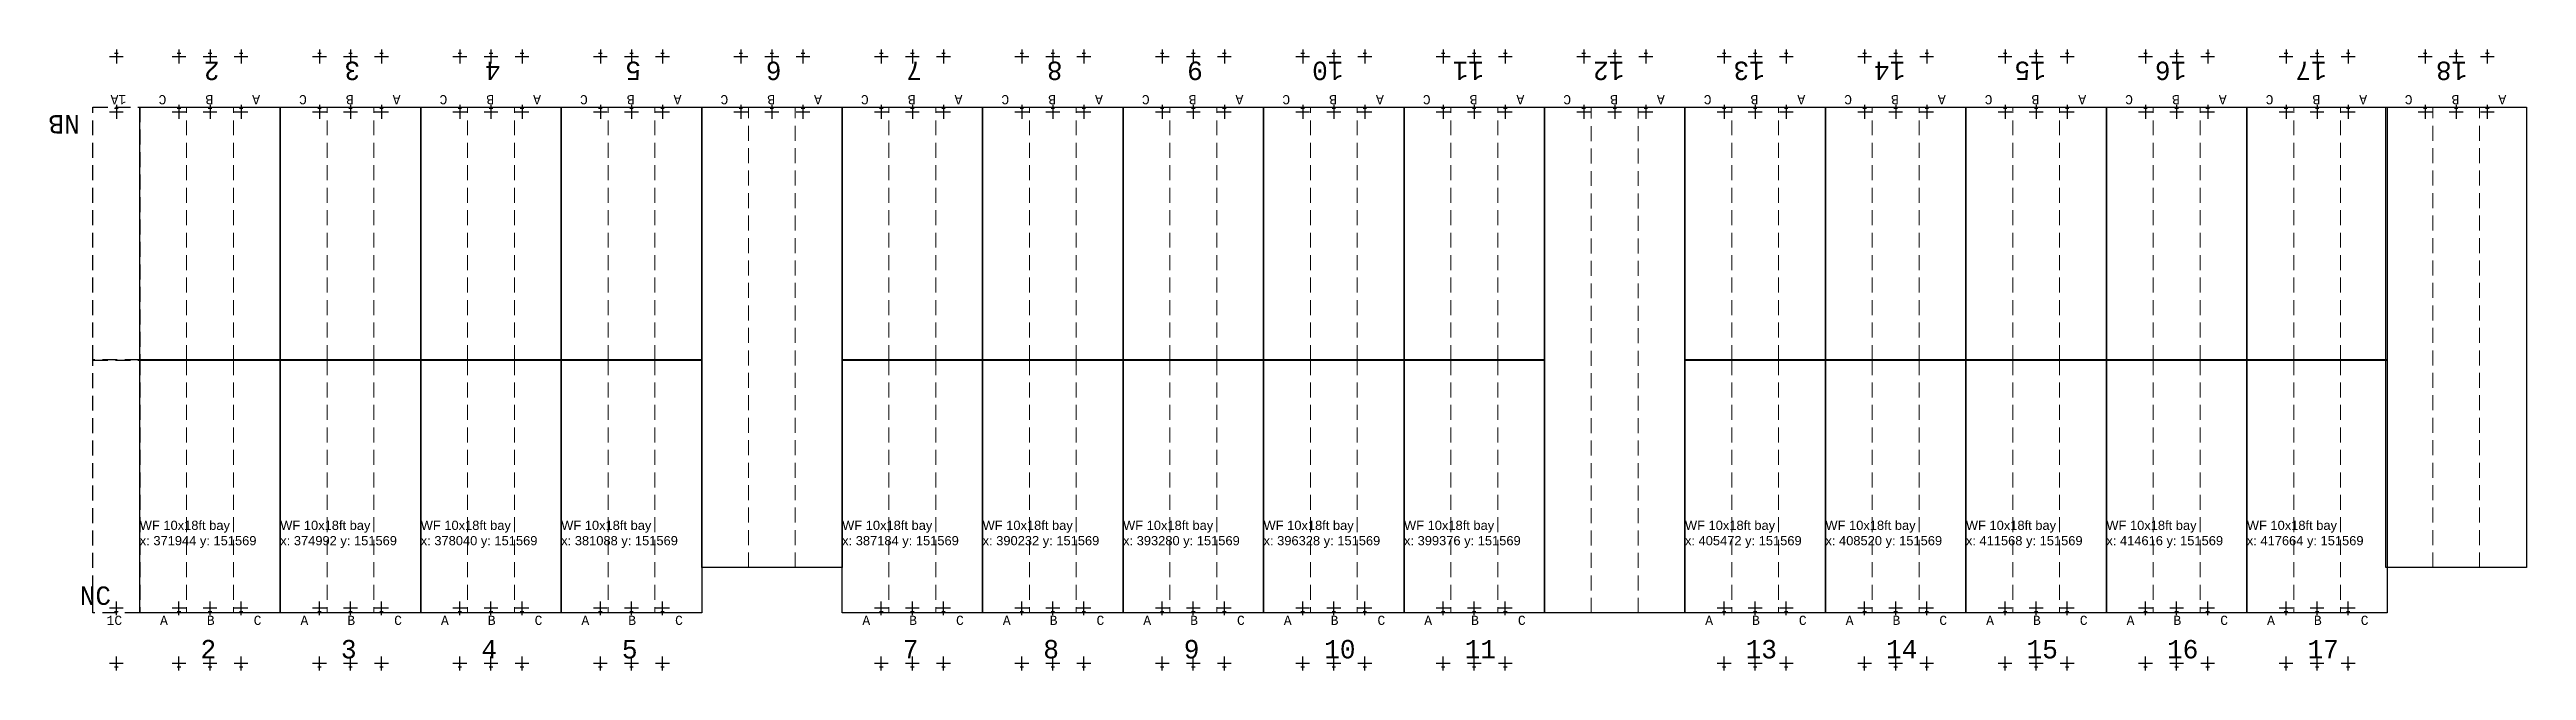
# Model space of a CAD drawing. Header units: millimetres. Extents: x 308165 to 657535, y 5096 to 173229.
# Drawn here: x 369986 to 423731, y 150319 to 163792 of the extents above; entities that cross this region are included whole.
import ezdxf

# ---------------------------------------------------------------- set-up
doc = ezdxf.new("R2010")
doc.units = ezdxf.units.MM
doc.linetypes.add('DASHED', pattern=[0.75, 0.5, -0.25])
for name, color, linetype in [('Bin location transponder', 250, 'Continuous'), ('WF exist equipment', 6, 'Continuous'), ('WF_numbers', 6, 'Continuous')]:
    doc.layers.add(name, color=color, linetype=linetype)
for name, color, linetype, lineweight in [('WF buffer', 1, 'DASHED', 30), ('WF transponder', 3, 'Continuous', 30), ('WF_bay', 5, 'Continuous', 30), ('WF_sketch_stock_areas', 30, 'Continuous', 30)]:
    doc.layers.add(name, color=color, linetype=linetype, lineweight=lineweight)
doc.styles.get("Standard").update_dxf_attribs({"font": 'arial.ttf'})
doc.styles.add('WF_txt', font='consola.ttf')

msp = doc.modelspace()

# ---------------------------------------------------------------- texts
at = {"char_height": 200, "attachment_point": 1}
for s, insert in [('WF 10x18ft bay\\Px: 371944 y: 151569', (371944, 153569)), ('WF 10x18ft bay\\Px: 374992 y: 151569', (374992, 153569)), ('WF 10x18ft bay\\Px: 378040 y: 151569', (378040, 153569)), ('WF 10x18ft bay\\Px: 381088 y: 151569', (381088, 153569)), ('WF 10x18ft bay\\Px: 387184 y: 151569', (387184, 153569)), ('WF 10x18ft bay\\Px: 390232 y: 151569', (390232, 153569)), ('WF 10x18ft bay\\Px: 393280 y: 151569', (393280, 153569)), ('WF 10x18ft bay\\Px: 396328 y: 151569', (396328, 153569)), ('WF 10x18ft bay\\Px: 399376 y: 151569', (399376, 153569)), ('WF 10x18ft bay\\Px: 405472 y: 151569', (405472, 153569)), ('WF 10x18ft bay\\Px: 408520 y: 151569', (408520, 153569)), ('WF 10x18ft bay\\Px: 411568 y: 151569', (411568, 153569)), ('WF 10x18ft bay\\Px: 414616 y: 151569', (414616, 153569)), ('WF 10x18ft bay\\Px: 417664 y: 151569', (417664, 153569))]:
    msp.add_mtext(s, dxfattribs=dict(at, insert=insert))
at = {"layer": 'WF_numbers', "linetype": 'DASHED', "attachment_point": 1, "style": 'WF_txt'}
for s, insert, char_height, rotation in [('2', (373676, 163130, -162219), 400, 180), ('3', (376724, 163130, -162219), 400, 180), ('4', (379772, 163130, -162219), 400, 180), ('5', (382820, 163130, -162219), 400, 180), ('6', (385868, 163130, -162219), 400, 180), ('7', (388916, 163130, -162219), 400, 180), ('8', (391964, 163130, -162219), 400, 180), ('9', (395012, 163130, -162219), 400, 180), ('10', (398060, 163130, -162219), 400, 180), ('11', (401108, 163130, -162219), 400, 180), ('12', (404156, 163130, -162219), 400, 180), ('13', (407204, 163130, -162219), 400, 180), ('14', (410252, 163130, -162219), 400, 180), ('15', (413300, 163130, -162219), 400, 180), ('16', (416348, 163130, -162219), 400, 180), ('17', (419396, 163130, -162219), 400, 180), ('18', (422444, 163130, -162219), 400, 180), ('NB', (370642, 161970, -324439), 400, 180), ('1A', (371650, 162605, -162943), 200, 180), ('1C', (371223, 151507, -162943), 200, 0)]:
    msp.add_mtext_dynamic_manual_height_columns(s, width=423.53, gutter_width=2118, heights=[0], dxfattribs=dict(at, insert=insert, char_height=char_height, rotation=rotation))
at = {"layer": 'WF_numbers', "linetype": 'DASHED', "char_height": 400, "attachment_point": 1, "style": 'WF_txt'}
for s, insert in [('NC', (370642, 152142, -324439)), ('2', (373261, 150981, -162219)), ('3', (376309, 150981, -162219)), ('4', (379357, 150981, -162219)), ('5', (382405, 150981, -162219)), ('7', (388501, 150981, -162219)), ('8', (391549, 150981, -162219)), ('9', (394597, 150981, -162219)), ('10', (397645, 150981, -162219)), ('11', (400693, 150981, -162219)), ('13', (406789, 150981, -162219)), ('14', (409837, 150981, -162219)), ('15', (412885, 150981, -162219)), ('16', (415933, 150981, -162219)), ('17', (418981, 150981, -162219))]:
    msp.add_mtext_dynamic_manual_height_columns(s, width=423.53, gutter_width=2118, heights=[0], dxfattribs=dict(at, insert=insert))

# ---------------------------------------------------------------- blocks, each defined once
blk = doc.blocks.new('Bin location transponder')
at = {"layer": 'Bin location transponder', "color": 3, "lineweight": 30}
for p, q in [((-600, 0), (600, 0)), ((-150, 300), (150, 300)), ((0, 600), (0, -600))]:
    blk.add_line(p, q, dxfattribs=at)
blk = doc.blocks.new('WF 10x18ft bay')
at = {"layer": 'WF_bay', "linetype": 'DASHED', "lineweight": 5, "ltscale": 650}
for p, q in [((1016, 5486), (1016, 0)), ((2032, 5486), (2032, 0))]:
    blk.add_line(p, q, dxfattribs=at)
at = {"layer": 'WF_bay'}
blk.add_lwpolyline([(0, 5486), (3048, 5486), (3048, 0), (0, 0)], close=True, dxfattribs=at)
at = {"layer": 'WF transponder', "xscale": 0.25, "yscale": 0.25, "zscale": 0.25, "rotation": 180.0000000062352}
for p in [(850, 100), (1524, 100), (2198, 100), (850, -1100), (1524, -1100), (2198, -1100)]:
    blk.add_blockref('Bin location transponder', p, dxfattribs=at)
at = {"layer": 'WF_numbers', "linetype": 'DASHED', "char_height": 200, "attachment_point": 1, "rotation": 0, "style": 'WF_txt'}
for s, insert in [('A', (439, -62, -723)), ('B', (1455, -62, -723)), ('C', (2471, -62, -723))]:
    blk.add_mtext_dynamic_manual_height_columns(s, width=423.53, gutter_width=2118, heights=[0], dxfattribs=dict(at, insert=insert))
blk = doc.blocks.new('WF 10x36ft bay')
at = {"layer": 'WF_bay', "linetype": 'DASHED', "lineweight": 5, "ltscale": 650}
for p, q in [((1016, 10973), (1016, 0)), ((2032, 10973), (2032, 0))]:
    blk.add_line(p, q, dxfattribs=at)
at = {"layer": 'WF_bay'}
blk.add_lwpolyline([(0, 10973), (3048, 10973), (3048, 0), (0, 0)], close=True, dxfattribs=at)
at = {"layer": 'WF transponder', "xscale": 0.25, "yscale": 0.25, "zscale": 0.25, "rotation": 180.0000000062352}
for p in [(850, 100), (1524, 100), (2198, 100), (850, -1100), (1524, -1100), (2198, -1100)]:
    blk.add_blockref('Bin location transponder', p, dxfattribs=at)
at = {"layer": 'WF_numbers', "linetype": 'DASHED', "char_height": 200, "attachment_point": 1, "rotation": 0, "style": 'WF_txt'}
for s, insert in [('A', (439, -62, -723)), ('B', (1455, -62, -723)), ('C', (2471, -62, -723))]:
    blk.add_mtext_dynamic_manual_height_columns(s, width=423.53, gutter_width=2118, heights=[0], dxfattribs=dict(at, insert=insert))
blk = doc.blocks.new('WF 40x216in buffer')
at = {"layer": 'WF buffer', "ltscale": 650}
blk.add_lwpolyline([(0, 5486), (1016, 5486), (1016, 0), (0, 0)], close=True, dxfattribs=at)
at = {"layer": 'WF transponder', "xscale": 0.25, "yscale": 0.25, "zscale": 0.25, "rotation": 180.0000000062352}
for p in [(508, 100), (508, -1100)]:
    blk.add_blockref('Bin location transponder', p, dxfattribs=at)
blk = doc.blocks.new('WF 10x34ft bay')
at = {"layer": 'WF_bay', "linetype": 'DASHED', "lineweight": 5, "ltscale": 650}
for p, q in [((1143863, 971520, -162219), (1143863, 981510, -162219)), ((1144879, 971520, -162219), (1144879, 981510, -162219))]:
    blk.add_line(p, q, dxfattribs=at)
at = {"layer": 'WF_bay', "elevation": -162219}
blk.add_lwpolyline([(1145895, 971520), (1142847, 971520), (1142847, 981510), (1145895, 981510)], close=True, dxfattribs=at)
at = {"layer": 'WF transponder', "xscale": 0.25, "yscale": 0.25, "zscale": 0.25}
for p in [(1143697, 982610, -162219), (1144371, 982610, -162219), (1145045, 982610, -162219), (1143697, 981410, -162219), (1144371, 981410, -162219), (1145045, 981410, -162219)]:
    blk.add_blockref('Bin location transponder', p, dxfattribs=at)
at = {"layer": 'WF_numbers', "linetype": 'DASHED', "char_height": 200, "attachment_point": 1, "rotation": 180, "style": 'WF_txt'}
for s, insert in [('C', (1143424, 981572, -162943)), ('B', (1144440, 981572, -162943)), ('A', (1145456, 981572, -162943))]:
    blk.add_mtext_dynamic_manual_height_columns(s, width=423.53, gutter_width=2118, heights=[0], dxfattribs=dict(at, insert=insert))

# ---------------------------------------------------------------- block references
at = {"layer": 'WF exist equipment', "color": 7, "true_color": 0xffffff}
for p in [(-758711, -818968), (-722164, -818968)]:
    msp.add_blockref('WF 10x34ft bay', p, dxfattribs=at)
at = {"layer": 'WF_sketch_stock_areas'}
for name, p, rotation in [('WF 40x216in buffer', (371944, 162542, -162219), 179.9999999991718), ('WF 10x18ft bay', (374992, 162542, -162219), 179.9999999999069), ('WF 10x18ft bay', (378040, 162542, -162219), 179.9999999999069), ('WF 10x18ft bay', (381088, 162542, -162219), 179.9999999999069), ('WF 10x18ft bay', (384136, 162542, -162219), 179.9999999999069), ('WF 10x18ft bay', (390232, 162542, -162219), 179.9999999999069), ('WF 10x18ft bay', (393280, 162542, -162219), 179.9999999999069), ('WF 10x18ft bay', (396328, 162542, -162219), 179.9999999999069), ('WF 10x18ft bay', (399376, 162542, -162219), 179.9999999999069), ('WF 10x18ft bay', (402424, 162542, -162219), 179.9999999999069), ('WF 10x36ft bay', (405472, 162542, -162219), 180.0000000000523), ('WF 10x18ft bay', (408520, 162542, -162219), 179.9999999999069), ('WF 10x18ft bay', (411568, 162542, -162219), 179.9999999999069), ('WF 10x18ft bay', (414616, 162542, -162219), 179.9999999999069), ('WF 10x18ft bay', (417664, 162542, -162219), 179.9999999999069), ('WF 10x18ft bay', (420712, 162542, -162219), 179.9999999999069)]:
    msp.add_blockref(name, p, dxfattribs=dict(at, rotation=rotation))
for name, p in [('WF 40x216in buffer', (370928, 151569, -162219)), ('WF 10x18ft bay', (371944, 151569, -162219)), ('WF 10x18ft bay', (374992, 151569, -162219)), ('WF 10x18ft bay', (378040, 151569, -162219)), ('WF 10x18ft bay', (381088, 151569, -162219)), ('WF 10x18ft bay', (387184, 151569, -162219)), ('WF 10x18ft bay', (390232, 151569, -162219)), ('WF 10x18ft bay', (393280, 151569, -162219)), ('WF 10x18ft bay', (396328, 151569, -162219)), ('WF 10x18ft bay', (399376, 151569, -162219)), ('WF 10x18ft bay', (405472, 151569, -162219)), ('WF 10x18ft bay', (408520, 151569, -162219)), ('WF 10x18ft bay', (411568, 151569, -162219)), ('WF 10x18ft bay', (414616, 151569, -162219)), ('WF 10x18ft bay', (417664, 151569, -162219))]:
    msp.add_blockref(name, p, dxfattribs=at)

msp.set_redraw_order([(e.dxf.handle, doc.entitydb.next_handle()) for e in msp.query("TEXT MTEXT ATTDEF DIMENSION ARC_DIMENSION")])  # texts and dimensions are drawn at this point

doc.saveas('drawing.dxf')
